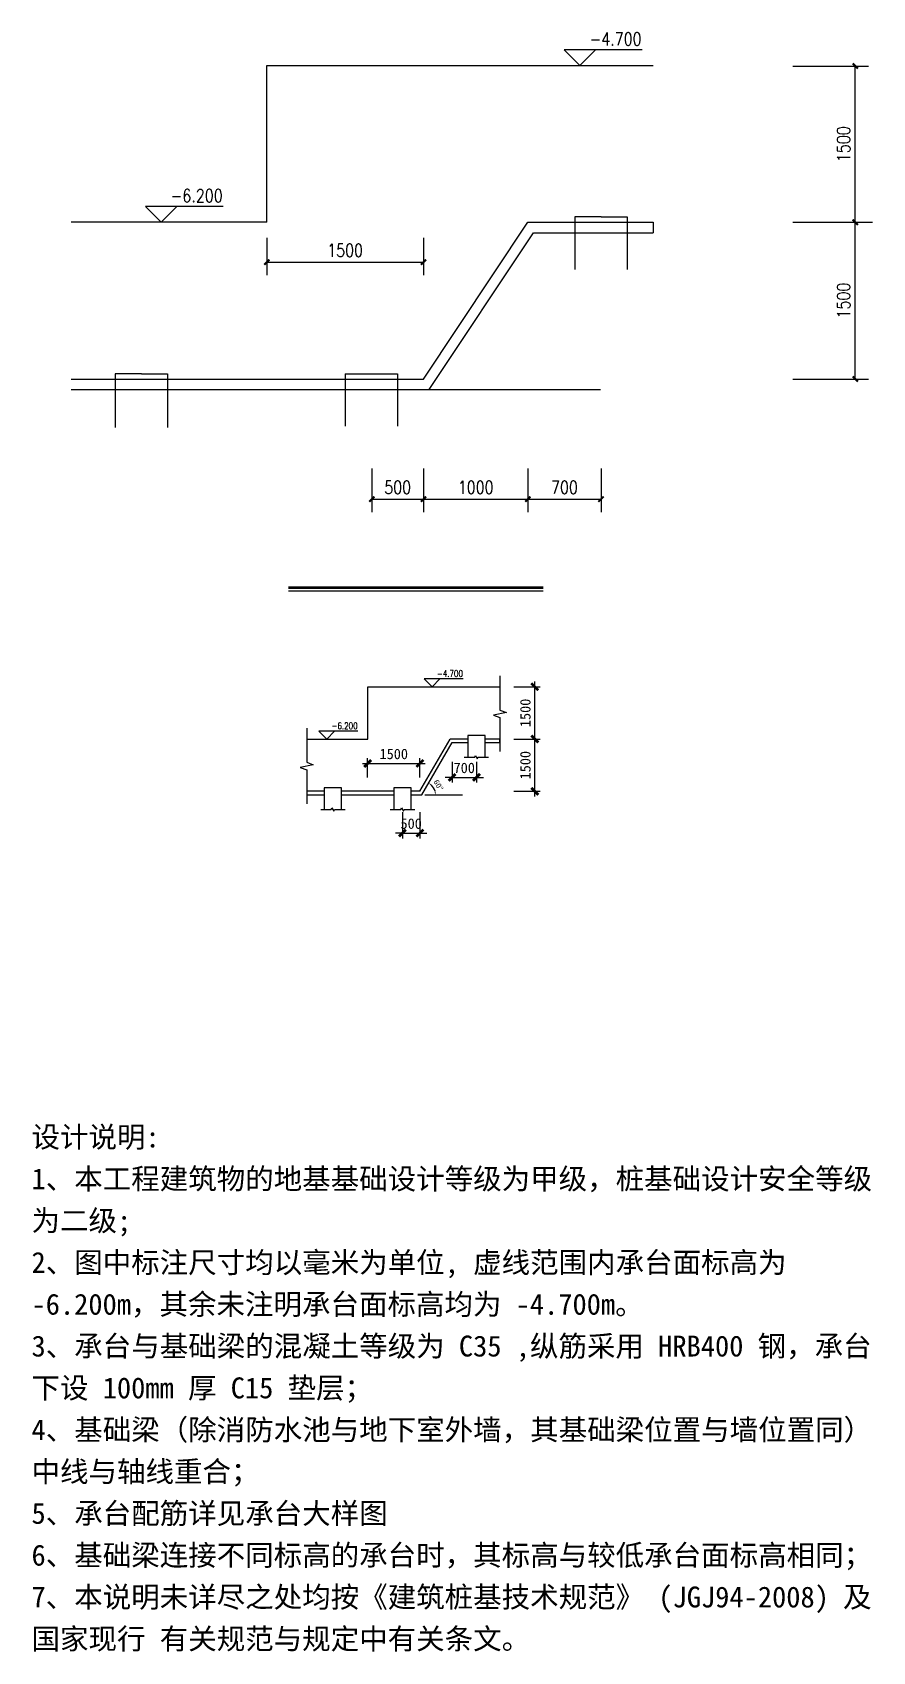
# Model space of a CAD drawing. Header units: millimetres. Extents: x -8252 to 341964, y -299084 to 206355.
# Drawn here: x 239172 to 263303, y 6169 to 52641 of the extents above; entities that cross this region are included whole.
import ezdxf
from ezdxf.enums import TextEntityAlignment as Align

# ---------------------------------------------------------------- set-up
doc = ezdxf.new("R2010")
doc.units = ezdxf.units.MM
doc.header["$LTSCALE"] = 500
doc.header["$PDMODE"] = 2
doc.header["$PDSIZE"] = 200
doc.layers.add('CTXXX', color=91, linetype='Continuous', lineweight=25)
doc.layers.add('YZZ', color=200, linetype='Continuous', lineweight=25)
for name, color, linetype in [('dim____', 70, 'Continuous'), ('PUB_DIM', 3, 'Continuous'), ('THIN', 7, 'Continuous'), ('txt', 7, 'Continuous'), ('标注', 4, 'Continuous'), ('桩位标注', 9, 'Continuous')]:
    doc.layers.add(name, color=color, linetype=linetype)
doc.styles.add('_TCH_DIM_T3', font='SIMPLEX', dxfattribs={"width": 0.705882, "bigfont": 'GBCBIG'})
doc.styles.add('DIM_FONT', font='txt.shx', dxfattribs={"width": 0.8, "bigfont": 'gbcbig.shx'})
doc.styles.add('宋体', font='')
doc.styles.get('宋体').set_extended_font_data('宋体')
doc.dimstyles.new('1-150 1-50&&150', dxfattribs={"dimtxt": 573.75, "dimasz": 150, "dimexe": 375, "dimexo": 450, "dimgap": 150, "dimtad": 1, "dimdec": 0, "dimlfac": 0.333333, "dimzin": 0, "dimdsep": 46, "dimtxsty": '_TCH_DIM_T3', "dimblk": 'ARCHTICK', "dimcen": 0.09, "dimclrt": 7, "dimazin": 2, "dimtfac": 1, "dimtdec": 0, "dimtix": 1, "dimtmove": 2, "dimatfit": 3, "dimfxl": 1, "dimtolj": 1, "dimtzin": 0, "dimarcsym": 0})
doc.dimstyles.new('ISO-25', dxfattribs={"dimtxt": 2.5, "dimasz": 2.5, "dimexe": 1.25, "dimexo": 0.625, "dimtad": 1, "dimtxsty": 'Standard', "dimcen": 2.5, "dimadec": 0, "dimazin": 0, "dimtfac": 1, "dimtmove": 0, "dimatfit": 3, "dimfxl": 1, "dimarcsym": 0})

msp = doc.modelspace()

# ---------------------------------------------------------------- texts
at = {"layer": 'dim____', "style": 'DIM_FONT', "width": 0.8}
for s, p in [('-4.700', (251537.092, 34146.236)), ('-6.200', (248512.091, 32646.236))]:
    msp.add_text(s, height=187.5, dxfattribs=at).set_placement(p, align=Align.RIGHT)
at = {"layer": 'THIN', "color": 231, "style": 'DIM_FONT', "width": 0.8}
for s, p in [('-4.700', (256667.673, 52266.16)), ('-6.200', (244637.505, 47766.16))]:
    msp.add_text(s, height=375, dxfattribs=at).set_placement(p, align=Align.RIGHT)
at = {"layer": 'txt', "insert": (239147.135, 21239.741), "char_height": 600, "attachment_point": 1, "line_spacing_factor": 1.2, "style": '宋体'}
msp.add_mtext_dynamic_manual_height_columns('设计说明:\\P1、本工程建筑物的地基基础设计等级为甲级，桩基础设计安全等级为二级; \\P2、图中标注尺寸均以毫米为单位, 虚线范围内承台面标高为 -6.200m，其余未注明承台面标高均为 -4.700m。 \\P3、承台与基础梁的混凝土等级为 C35 ,纵筋采用 HRB400 钢，承台下设 100mm 厚 C15 垫层； \\P4、基础梁（除消防水池与地下室外墙，其基础梁位置与墙位置同）中线与轴线重合； \\P5、承台配筋详见承台大样图 \\P6、基础梁连接不同标高的承台时，其标高与较低承台面标高相同；\\P7、本说明未详尽之处均按《建筑桩基技术规范》 (JGJ94-2008) 及国家现行 有关规范与规定中有关条文。', width=24083.63527, gutter_width=5802.586, heights=[0], dxfattribs=at)

# ---------------------------------------------------------------- blocks, each defined once
blk = doc.blocks.new('_ArchTick')
at = {"color": 0, "linetype": 'ByBlock', "const_width": 0.4}
blk.add_lwpolyline([(-0.5, -0.5), (0.5, 0.5)], dxfattribs=at)
blk = doc.blocks.new('*D899')
at = {"layer": 'Defpoints', "color": 0, "transparency": 16777216}
for p in [(248923, 40570), (250403, 40570), (250403, 39245)]:
    blk.add_point(p, dxfattribs=at)
at = {"layer": 'PUB_DIM', "color": 0, "lineweight": -2, "transparency": 16777216}
for p, q in [((248923, 40120), (248923, 38870)), ((250403, 40120), (250403, 38870)), ((248923, 39245), (250403, 39245))]:
    blk.add_line(p, q, dxfattribs=at)
at = {"layer": 'PUB_DIM', "color": 0, "lineweight": -2, "transparency": 16777216, "xscale": 150, "yscale": 150, "zscale": 150, "rotation": 180}
blk.add_blockref('_ArchTick', (248923, 39245), dxfattribs=at)
at = {"layer": 'PUB_DIM', "color": 0, "lineweight": -2, "transparency": 16777216, "xscale": 150, "yscale": 150, "zscale": 150}
blk.add_blockref('_ArchTick', (250403, 39245), dxfattribs=at)
at = {"layer": 'PUB_DIM', "color": 7, "transparency": 16777216, "insert": (249663, 39583), "char_height": 375, "attachment_point": 5, "style": 'DIM_FONT'}
blk.add_mtext('\\A1;500', dxfattribs=at)
blk = doc.blocks.new('*D900')
at = {"layer": 'Defpoints', "color": 0, "transparency": 16777216}
for p in [(250403, 40570), (253403, 40570), (253403, 39245)]:
    blk.add_point(p, dxfattribs=at)
at = {"layer": 'PUB_DIM', "color": 0, "lineweight": -2, "transparency": 16777216}
for p, q in [((250403, 40120), (250403, 38870)), ((253403, 40120), (253403, 38870)), ((250403, 39245), (253403, 39245))]:
    blk.add_line(p, q, dxfattribs=at)
at = {"layer": 'PUB_DIM', "color": 0, "lineweight": -2, "transparency": 16777216, "xscale": 150, "yscale": 150, "zscale": 150, "rotation": 180}
blk.add_blockref('_ArchTick', (250403, 39245), dxfattribs=at)
at = {"layer": 'PUB_DIM', "color": 0, "lineweight": -2, "transparency": 16777216, "xscale": 150, "yscale": 150, "zscale": 150}
blk.add_blockref('_ArchTick', (253403, 39245), dxfattribs=at)
at = {"layer": 'PUB_DIM', "color": 7, "transparency": 16777216, "insert": (251903, 39583), "char_height": 375, "attachment_point": 5, "style": 'DIM_FONT'}
blk.add_mtext('\\A1;1000', dxfattribs=at)
blk = doc.blocks.new('*D901')
at = {"layer": 'Defpoints', "color": 0, "transparency": 16777216}
for p in [(253403, 40570), (255503, 40570), (255503, 39245)]:
    blk.add_point(p, dxfattribs=at)
at = {"layer": 'PUB_DIM', "color": 0, "lineweight": -2, "transparency": 16777216}
for p, q in [((253403, 40120), (253403, 38870)), ((255503, 40120), (255503, 38870)), ((253403, 39245), (255503, 39245))]:
    blk.add_line(p, q, dxfattribs=at)
at = {"layer": 'PUB_DIM', "color": 0, "lineweight": -2, "transparency": 16777216, "xscale": 150, "yscale": 150, "zscale": 150, "rotation": 180}
blk.add_blockref('_ArchTick', (253403, 39245), dxfattribs=at)
at = {"layer": 'PUB_DIM', "color": 0, "lineweight": -2, "transparency": 16777216, "xscale": 150, "yscale": 150, "zscale": 150}
blk.add_blockref('_ArchTick', (255503, 39245), dxfattribs=at)
at = {"layer": 'PUB_DIM', "color": 7, "transparency": 16777216, "insert": (254453, 39583), "char_height": 375, "attachment_point": 5, "style": 'DIM_FONT'}
blk.add_mtext('\\A1;700', dxfattribs=at)
blk = doc.blocks.new('*D902')
at = {"layer": 'Defpoints', "color": 0, "transparency": 16777216}
for p in [(260559, 51674), (262805, 51674), (260559, 47193)]:
    blk.add_point(p, dxfattribs=at)
at = {"layer": 'PUB_DIM', "color": 0, "lineweight": -2, "transparency": 16777216}
for p, q in [((261009, 51674), (263180, 51674)), ((262805, 47193), (262805, 51674)), ((261009, 47193), (263180, 47193))]:
    blk.add_line(p, q, dxfattribs=at)
at = {"layer": 'PUB_DIM', "color": 0, "lineweight": -2, "transparency": 16777216, "xscale": 150, "yscale": 150, "zscale": 150}
for p, rotation in [((262805, 51674), 90), ((262805, 47193), 270)]:
    blk.add_blockref('_ArchTick', p, dxfattribs=dict(at, rotation=rotation))
at = {"layer": 'PUB_DIM', "color": 7, "transparency": 16777216, "insert": (262468, 49433), "char_height": 375, "attachment_point": 5, "rotation": 90, "style": 'DIM_FONT'}
blk.add_mtext('\\A1;1500', dxfattribs=at)
blk = doc.blocks.new('*D903')
at = {"layer": 'Defpoints', "color": 0, "transparency": 16777216}
for p in [(260559, 47193), (262805, 47193), (260559, 42693)]:
    blk.add_point(p, dxfattribs=at)
at = {"layer": 'PUB_DIM', "color": 0, "lineweight": -2, "transparency": 16777216}
for p, q in [((261009, 47193), (263180, 47193)), ((262805, 42693), (262805, 47193)), ((261009, 42693), (263180, 42693))]:
    blk.add_line(p, q, dxfattribs=at)
at = {"layer": 'PUB_DIM', "color": 0, "lineweight": -2, "transparency": 16777216, "xscale": 150, "yscale": 150, "zscale": 150}
for p, rotation in [((262805, 47193), 90), ((262805, 42693), 270)]:
    blk.add_blockref('_ArchTick', p, dxfattribs=dict(at, rotation=rotation))
at = {"layer": 'PUB_DIM', "color": 7, "transparency": 16777216, "insert": (262468, 44943), "char_height": 375, "attachment_point": 5, "rotation": 90, "style": 'DIM_FONT'}
blk.add_mtext('\\A1;1500', dxfattribs=at)
blk = doc.blocks.new('*D904')
at = {"layer": 'Defpoints', "color": 0, "transparency": 16777216}
for p in [(245903, 47193), (250403, 47193), (250403, 46048)]:
    blk.add_point(p, dxfattribs=at)
at = {"layer": 'PUB_DIM', "color": 0, "lineweight": -2, "transparency": 16777216}
for p, q in [((245903, 46743), (245903, 45673)), ((250403, 46743), (250403, 45673)), ((245903, 46048), (250403, 46048))]:
    blk.add_line(p, q, dxfattribs=at)
at = {"layer": 'PUB_DIM', "color": 0, "lineweight": -2, "transparency": 16777216, "xscale": 150, "yscale": 150, "zscale": 150, "rotation": 180}
blk.add_blockref('_ArchTick', (245903, 46048), dxfattribs=at)
at = {"layer": 'PUB_DIM', "color": 0, "lineweight": -2, "transparency": 16777216, "xscale": 150, "yscale": 150, "zscale": 150}
blk.add_blockref('_ArchTick', (250403, 46048), dxfattribs=at)
at = {"layer": 'PUB_DIM', "color": 7, "transparency": 16777216, "insert": (248153, 46386), "char_height": 375, "attachment_point": 5, "style": 'DIM_FONT'}
blk.add_mtext('\\A1;1500', dxfattribs=at)
blk = doc.blocks.new('*D971')
at = {"layer": 'Defpoints', "color": 0, "transparency": 16777216}
for p in [(250301, 31660), (248801, 30860), (250301, 30860)]:
    blk.add_point(p, dxfattribs=at)
at = {"layer": 'dim____', "color": 0, "lineweight": -2, "transparency": 16777216}
for p, q in [((248651, 31660), (250451, 31660)), ((248801, 31260), (248801, 31810)), ((250301, 31260), (250301, 31810))]:
    blk.add_line(p, q, dxfattribs=at)
at = {"layer": 'dim____', "color": 0, "lineweight": -2, "transparency": 16777216, "xscale": 200, "yscale": 200, "zscale": 200, "rotation": 180}
blk.add_blockref('_ArchTick', (248801, 31660), dxfattribs=at)
at = {"layer": 'dim____', "color": 0, "lineweight": -2, "transparency": 16777216, "xscale": 200, "yscale": 200, "zscale": 200}
blk.add_blockref('_ArchTick', (250301, 31660), dxfattribs=at)
at = {"layer": 'dim____', "color": 7, "transparency": 16777216, "insert": (249551, 31930), "char_height": 300, "attachment_point": 5, "style": '宋体'}
blk.add_mtext('1500', dxfattribs=at)
blk = doc.blocks.new('*D972')
at = {"layer": 'Defpoints', "color": 0, "transparency": 16777216}
for p in [(249801, 30860), (250301, 30860), (250301, 29660)]:
    blk.add_point(p, dxfattribs=at)
at = {"layer": 'dim____', "color": 0, "lineweight": -2, "transparency": 16777216}
for p, q in [((249801, 30260), (249801, 29510)), ((250301, 30260), (250301, 29510)), ((249801, 29660), (249601, 29660)), ((249801, 29660), (250301, 29660)), ((250301, 29660), (250501, 29660))]:
    blk.add_line(p, q, dxfattribs=at)
at = {"layer": 'dim____', "color": 0, "lineweight": -2, "transparency": 16777216, "xscale": 200, "yscale": 200, "zscale": 200}
blk.add_blockref('_ArchTick', (249801, 29660), dxfattribs=at)
at = {"layer": 'dim____', "color": 0, "lineweight": -2, "transparency": 16777216, "xscale": 200, "yscale": 200, "zscale": 200, "rotation": 180}
blk.add_blockref('_ArchTick', (250301, 29660), dxfattribs=at)
at = {"layer": 'dim____', "color": 7, "transparency": 16777216, "insert": (250051, 29930), "char_height": 300, "attachment_point": 5, "style": '宋体'}
blk.add_mtext('500', dxfattribs=at)
blk = doc.blocks.new('*D973')
at = {"layer": 'Defpoints', "color": 0, "transparency": 16777216}
for p in [(251225, 32260), (251925, 32260), (251925, 31260)]:
    blk.add_point(p, dxfattribs=at)
at = {"layer": 'dim____', "color": 0, "lineweight": -2, "transparency": 16777216}
for p, q in [((251225, 31710), (251225, 31110)), ((251925, 31710), (251925, 31110)), ((251225, 31260), (251025, 31260)), ((251225, 31260), (251925, 31260)), ((251925, 31260), (252125, 31260))]:
    blk.add_line(p, q, dxfattribs=at)
at = {"layer": 'dim____', "color": 0, "lineweight": -2, "transparency": 16777216, "xscale": 200, "yscale": 200, "zscale": 200}
blk.add_blockref('_ArchTick', (251225, 31260), dxfattribs=at)
at = {"layer": 'dim____', "color": 0, "lineweight": -2, "transparency": 16777216, "xscale": 200, "yscale": 200, "zscale": 200, "rotation": 180}
blk.add_blockref('_ArchTick', (251925, 31260), dxfattribs=at)
at = {"layer": 'dim____', "color": 7, "transparency": 16777216, "insert": (251575, 31530), "char_height": 300, "attachment_point": 5, "style": '宋体'}
blk.add_mtext('700', dxfattribs=at)
blk = doc.blocks.new('*D974')
at = {"layer": 'Defpoints', "color": 0, "transparency": 16777216}
for p in [(251225, 32260), (250359, 30760), (250447, 30760), (250726, 30894), (251524, 30764)]:
    blk.add_point(p, dxfattribs=at)
at = {"layer": 'dim____', "color": 0, "lineweight": -2, "transparency": 16777216}
blk.add_arc((250359, 30760), 390, 14.9141, 45.2823, dxfattribs=at)
at = {"layer": 'dim____', "color": 0, "transparency": 16777216}
for points in [[(250624, 31024), (250644, 31050), (250554, 31098)], [(250753, 30862), (250720, 30858), (250750, 30761)]]:
    blk.add_solid(points, dxfattribs=at)
at = {"layer": 'dim____', "color": 7, "transparency": 16777216, "insert": (250835, 31036), "char_height": 160, "attachment_point": 5, "rotation": 300.0982, "style": '宋体'}
blk.add_mtext('60°', dxfattribs=at)
blk = doc.blocks.new('*D975')
at = {"layer": 'Defpoints', "color": 0, "transparency": 16777216}
for p in [(252601, 32360), (253601, 32360), (252601, 30860)]:
    blk.add_point(p, dxfattribs=at)
at = {"layer": 'dim____', "color": 0, "lineweight": -2, "transparency": 16777216}
for p, q in [((253001, 32360), (253751, 32360)), ((253601, 30710), (253601, 32510)), ((253001, 30860), (253751, 30860))]:
    blk.add_line(p, q, dxfattribs=at)
at = {"layer": 'dim____', "color": 0, "lineweight": -2, "transparency": 16777216, "xscale": 200, "yscale": 200, "zscale": 200}
for p, rotation in [((253601, 32360), 90), ((253601, 30860), 270)]:
    blk.add_blockref('_ArchTick', p, dxfattribs=dict(at, rotation=rotation))
at = {"layer": 'dim____', "color": 7, "transparency": 16777216, "insert": (253331, 31610), "char_height": 300, "attachment_point": 5, "rotation": 90, "style": '宋体'}
blk.add_mtext('1500', dxfattribs=at)
blk = doc.blocks.new('*D976')
at = {"layer": 'Defpoints', "color": 0, "transparency": 16777216}
for p in [(252601, 33860), (253601, 33860), (252601, 32360)]:
    blk.add_point(p, dxfattribs=at)
at = {"layer": 'dim____', "color": 0, "lineweight": -2, "transparency": 16777216}
for p, q in [((253601, 32210), (253601, 34010)), ((253001, 33860), (253751, 33860)), ((253001, 32360), (253751, 32360))]:
    blk.add_line(p, q, dxfattribs=at)
at = {"layer": 'dim____', "color": 0, "lineweight": -2, "transparency": 16777216, "xscale": 200, "yscale": 200, "zscale": 200}
for p, rotation in [((253601, 33860), 90), ((253601, 32360), 270)]:
    blk.add_blockref('_ArchTick', p, dxfattribs=dict(at, rotation=rotation))
at = {"layer": 'dim____', "color": 7, "transparency": 16777216, "insert": (253331, 33110), "char_height": 300, "attachment_point": 5, "rotation": 90, "style": '宋体'}
blk.add_mtext('1500', dxfattribs=at)

# ---------------------------------------------------------------- dimensions: what is measured, and where the dimension line sits
at = {"layer": 'dim____'}
for base, p1, p2, picture, middle in [((253601.482, 33859.509), (252601.482, 32359.509), (252601.482, 33859.509), '*D976', (253331.482, 33109.509)), ((253601.482, 32359.509), (252601.482, 30859.509), (252601.482, 32359.509), '*D975', (253331.482, 31609.509))]:
    dim = msp.add_linear_dim(base=base, p1=p1, p2=p2, angle=90, dimstyle='ISO-25', override={"dimtxt": 300, "dimasz": 200, "dimexe": 150, "dimexo": 400, "dimgap": 120, "dimtad": 1, "dimrnd": 10, "dimtxsty": '宋体', "dimblk1": 'ArchTick', "dimblk2": 'ArchTick', "dimsah": 1, "dimdle": 150, "dimclrt": 7, "dimtix": 1, "dimtmove": 0}, dxfattribs=at)
    dim.commit()
    dim.dimension.update_dxf_attribs({"geometry": picture, "text_midpoint": middle})
for base, p1, p2, override, picture, middle in [((250301.482, 31659.509), (248801.482, 30859.509), (250301.482, 30859.509), {"dimtxt": 300, "dimasz": 200, "dimexe": 150, "dimexo": 400, "dimgap": 120, "dimtad": 1, "dimrnd": 10, "dimtxsty": '宋体', "dimblk1": 'ArchTick', "dimblk2": 'ArchTick', "dimsah": 1, "dimdle": 150, "dimclrt": 7, "dimtix": 1, "dimtmove": 0}, '*D971', (249551.482, 31929.509)), ((251925.243, 31259.509), (251225.243, 32259.509), (251925.243, 32259.509), {"dimtxt": 300, "dimasz": 200, "dimexe": 150, "dimexo": 550, "dimgap": 120, "dimtad": 1, "dimrnd": 10, "dimtxsty": '宋体', "dimblk1": 'ArchTick', "dimblk2": 'ArchTick', "dimsah": 1, "dimdle": 150, "dimclrt": 7, "dimtix": 1, "dimtmove": 0}, '*D973', (251575.243, 31529.509)), ((250301.482, 29659.509), (249801.482, 30859.509), (250301.482, 30859.509), {"dimtxt": 300, "dimasz": 200, "dimexe": 150, "dimexo": 600, "dimgap": 120, "dimtad": 1, "dimrnd": 10, "dimtxsty": '宋体', "dimblk1": 'ArchTick', "dimblk2": 'ArchTick', "dimsah": 1, "dimdle": 150, "dimclrt": 7, "dimtix": 1, "dimtmove": 0}, '*D972', (250051.482, 29929.509))]:
    dim = msp.add_linear_dim(base=base, p1=p1, p2=p2, dimstyle='ISO-25', override=override, dxfattribs=at)
    dim.commit()
    dim.dimension.update_dxf_attribs({"geometry": picture, "text_midpoint": middle})
dim = msp.add_angular_dim_2l(base=(250725.74, 30893.861), line1=((250446.807, 30759.809), (251524.144, 30763.501)), line2=((250359.217, 30759.509), (251225.243, 32259.509)), dimstyle='ISO-25', override={"dimtxt": 160, "dimasz": 100, "dimexe": 50, "dimexo": 400, "dimgap": 80, "dimrnd": 10, "dimtxsty": '宋体', "dimsah": 1, "dimclrt": 7, "dimtix": 1}, dxfattribs=at)
dim.commit()
dim.dimension.update_dxf_attribs({"geometry": '*D974', "text_midpoint": (250835.38, 31035.511)})
at = {"layer": 'PUB_DIM'}
for p1, p2, distance, text, picture, middle in [((260558.55, 47192.705), (260558.55, 51673.955), -2246.852, '1500', '*D902', (262467.901, 49433.33)), ((248923.075, 40569.925), (250403.393, 40569.925), -1324.672, '500', '*D899', (249663.234, 39582.753))]:
    dim = msp.add_aligned_dim(p1=p1, p2=p2, distance=distance, text=text, dimstyle='1-150 1-50&&150', override={"dimtxt": 375, "dimtxsty": 'DIM_FONT'}, dxfattribs=at)
    dim.commit()
    dim.dimension.update_dxf_attribs({"geometry": picture, "text_midpoint": middle})
dim = msp.add_linear_dim(base=(250403.393, 46048.441), p1=(245903.393, 47192.705), p2=(250403.393, 47192.705), dimstyle='1-150 1-50&&150', override={"dimtxt": 375, "dimtxsty": 'DIM_FONT'}, dxfattribs=at)
dim.commit()
dim.dimension.update_dxf_attribs({"geometry": '*D904', "text_midpoint": (248153.393, 46385.941)})
for p1, p2, distance, picture, middle in [((260558.55, 42692.705), (260558.55, 47192.705), -2246.852, '*D903', (262467.901, 44942.705)), ((250403.393, 40569.925), (253403.393, 40569.925), -1324.672, '*D900', (251903.393, 39582.753)), ((253403.393, 40569.925), (255503.393, 40569.925), -1324.672, '*D901', (254453.393, 39582.753))]:
    dim = msp.add_aligned_dim(p1=p1, p2=p2, distance=distance, dimstyle='1-150 1-50&&150', override={"dimtxt": 375, "dimtxsty": 'DIM_FONT'}, dxfattribs=at)
    dim.commit()
    dim.dimension.update_dxf_attribs({"geometry": picture, "text_midpoint": middle})

# ---------------------------------------------------------------- linework, layer by layer
for p, q in [((263003.393, 47192.705), (263303.393, 47192.705)), ((250563.948, 42392.705), (255483.587, 42392.705)), ((250301.482, 30859.509), (251167.508, 32359.509)), ((250359.217, 30759.509), (251225.243, 32259.509)), ((250446.807, 30759.809), (251524.144, 30763.501))]:
    msp.add_line(p, q)
for points in [[(252601.482, 34169.509), (252601.482, 33193.009), (252787.482, 33123.259), (252415.482, 33045.759), (252601.482, 32976.009), (252601.482, 31999.509)], [(247051.482, 32669.509), (247051.482, 31693.009), (247237.482, 31623.259), (246865.482, 31545.759), (247051.482, 31476.009), (247051.482, 30499.509)], [(251675.243, 32359.509), (251167.508, 32359.509)], [(251225.243, 32259.509), (251675.243, 32259.509)], [(252175.242, 32259.509), (252601.482, 32259.509), (252601.482, 32359.509), (252175.242, 32359.509)], [(247551.482, 30859.509), (247051.482, 30859.509), (247051.482, 30759.509), (247551.482, 30759.509)], [(249551.482, 30859.509), (248051.482, 30859.509)], [(248051.482, 30759.509), (249551.482, 30759.509)], [(250301.482, 30859.509), (250051.482, 30859.509)], [(250051.482, 30759.509), (250359.217, 30759.509)]]:
    msp.add_lwpolyline(points)
at = {"layer": 'CTXXX'}
msp.add_line((251801.482, 33859.509), (252601.482, 33859.509), dxfattribs=at)
for points in [[(248801.482, 32359.509), (248801.482, 33859.509)], [(248801.482, 33859.509), (250651.482, 33859.509)], [(250651.482, 33859.509), (251801.482, 33859.509)], [(247051.482, 32359.509), (248801.482, 32359.509)]]:
    msp.add_lwpolyline(points, dxfattribs=at)
at = {"layer": 'dim____'}
for p, q in [((251544.271, 34084.509), (250426.482, 34084.509)), ((250651.482, 33859.509), (250426.482, 34084.509)), ((250651.482, 33859.509), (250876.482, 34084.509)), ((248519.27, 32584.509), (247401.482, 32584.509)), ((247626.482, 32359.509), (247401.482, 32584.509)), ((247626.482, 32359.509), (247851.482, 32584.509))]:
    msp.add_line(p, q, dxfattribs=at)
at = {"layer": 'THIN', "color": 231}
for p, q in [((256682.031, 52142.705), (254446.454, 52142.705)), ((254896.454, 51692.705), (254446.454, 52142.705)), ((254896.454, 51692.705), (255346.454, 52142.705)), ((244651.863, 47642.705), (242416.286, 47642.705)), ((242866.286, 47192.705), (242416.286, 47642.705)), ((242866.286, 47192.705), (243316.286, 47642.705))]:
    msp.add_line(p, q, dxfattribs=at)
at = {"layer": 'YZZ'}
for points in [[(252175.242, 31839.509), (252175.242, 32459.509), (251675.243, 32459.509), (251675.243, 31839.509)], [(251575.243, 31839.509), (251875.243, 31839.509), (251900.243, 31889.509), (251950.243, 31789.509), (251975.243, 31839.509), (252275.242, 31839.509)], [(248051.482, 30339.509), (248051.482, 30959.509), (247551.482, 30959.509), (247551.482, 30339.509)], [(250051.482, 30339.509), (250051.482, 30959.509), (249551.482, 30959.509), (249551.482, 30339.509)], [(247451.482, 30339.509), (247751.482, 30339.509), (247776.482, 30389.509), (247826.482, 30289.509), (247851.482, 30339.509), (248151.482, 30339.509)], [(249451.482, 30339.509), (249751.482, 30339.509), (249776.482, 30389.509), (249826.482, 30289.509), (249851.482, 30339.509), (250151.482, 30339.509)]]:
    msp.add_lwpolyline(points, dxfattribs=at)
at = {"layer": '标注'}
for p, q in [((245903.393, 47192.705), (245903.393, 51692.705)), ((245903.393, 51692.705), (257003.393, 51692.705)), ((245903.393, 47192.705), (240285.619, 47192.705)), ((250403.393, 42692.705), (253403.393, 47192.705)), ((253403.393, 47192.705), (257003.393, 47192.705)), ((255503.393, 47342.705), (254753.393, 47342.705)), ((254753.393, 47342.705), (254753.393, 45837.989)), ((255503.393, 47342.705), (256253.393, 47342.705)), ((256253.393, 47342.705), (256253.393, 45837.989)), ((257003.393, 47192.705), (257003.393, 46892.705)), ((250563.948, 42392.705), (253563.948, 46892.705)), ((253563.948, 46892.705), (257003.393, 46892.705)), ((242303.393, 42842.705), (241553.393, 42842.705)), ((241553.393, 42842.705), (241553.393, 41302.134)), ((242303.393, 42842.705), (243053.393, 42842.705)), ((243053.393, 42842.705), (243053.393, 41302.134)), ((248153.393, 42842.705), (248153.393, 41337.989)), ((248153.393, 42842.705), (249653.393, 42842.705)), ((249653.393, 42842.705), (249653.393, 41337.989)), ((240285.619, 42692.705), (250403.393, 42692.705)), ((240285.619, 42392.705), (250563.948, 42392.705))]:
    msp.add_line(p, q, dxfattribs=at)
at = {"layer": '桩位标注', "lineweight": 50}
msp.add_line((246527.038, 36711.472), (253838.374, 36711.472), dxfattribs=at)
at = {"layer": '桩位标注'}
msp.add_line((246527.038, 36617.763), (253838.374, 36617.763), dxfattribs=at)

msp.set_redraw_order([(e.dxf.handle, doc.entitydb.next_handle()) for e in msp.query("TEXT MTEXT ATTDEF DIMENSION ARC_DIMENSION")])  # texts and dimensions are drawn at this point

doc.saveas('drawing.dxf')
